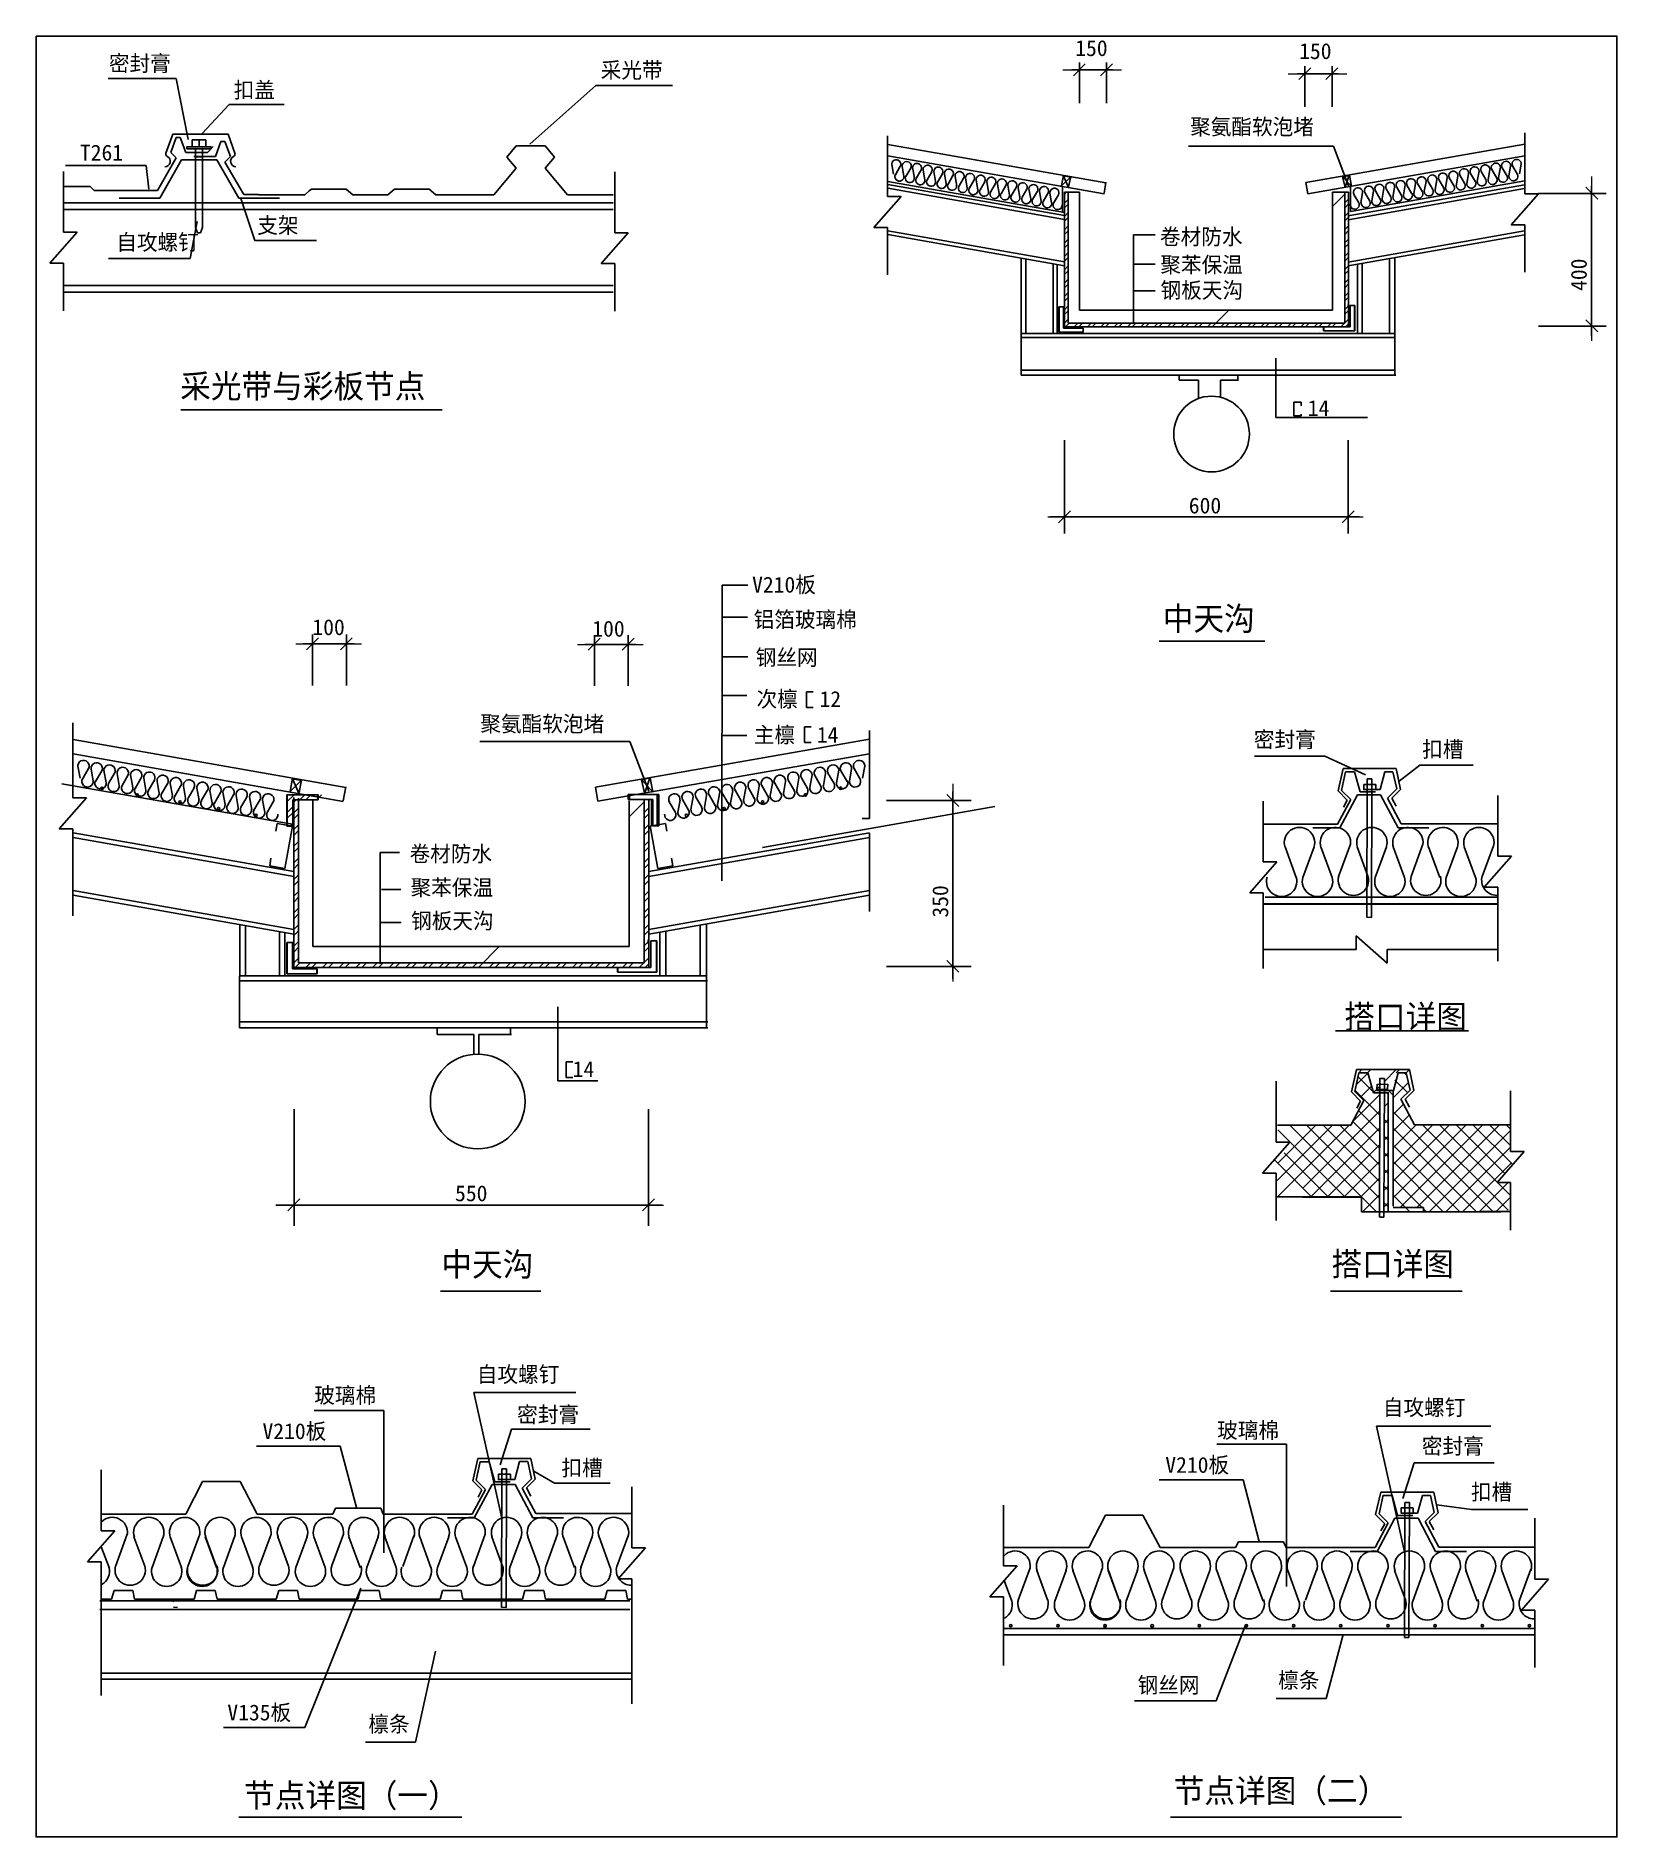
# Model space of a CAD drawing. Header units: metres. Extents: x 1267 to 1476, y 417 to 655.
import ezdxf

# ---------------------------------------------------------------- set-up
doc = ezdxf.new("R2010")
doc.units = ezdxf.units.M
doc.layers.add('TU', color=1, linetype='Continuous')

msp = doc.modelspace()

# ---------------------------------------------------------------- texts
for s, height, p in [('密封膏', 2.1, (1276.77, 650.76)), ('150', 2.1, (1404.64, 652.78)), ('150', 2.1, (1434.27, 652.38)), ('扣盖', 2.1, (1293.27, 647.23)), ('聚氨酯软泡堵', 2.1, (1419.84, 642.37)), ('T261', 2.1, (1272.93, 638.95)), ('支架', 2.1, (1296.4, 629.32)), ('自攻螺钉', 2.1, (1277.74, 627.09)), ('卷材防水', 2.1, (1415.86, 627.82)), ('聚苯保温', 2.1, (1415.9, 624.1)), ('钢板天沟', 2.1, (1415.93, 620.74)), ('采光带与彩板节点', 3.12, (1286.2, 607.52)), ('14', 2.1, (1435.41, 605.13)), ('600', 2.1, (1419.67, 592.24)), ('V210板', 2.1, (1361.88, 581.76)), ('铝箔玻璃棉', 2.1, (1362.09, 577.15)), ('中天沟', 3.12, (1416.23, 576.76)), ('100', 2.1, (1303.69, 576.13)), ('100', 2.1, (1340.73, 575.93)), ('钢丝网', 2.1, (1362.36, 572.14)), ('次檩  12', 2.1, (1362.48, 566.62)), ('聚氨酯软泡堵', 2.1, (1325.91, 563.34)), ('主檩  14', 2.1, (1362.12, 561.88)), ('密封膏', 2.1, (1428.28, 561.26)), ('扣槽', 2.1, (1450.55, 559.98)), ('卷材防水', 2.1, (1316.55, 546.14)), ('聚苯保温', 2.1, (1316.68, 541.67)), ('钢板天沟', 2.1, (1316.75, 537.27)), ('搭口详图', 3.12, (1440.25, 524.07)), ('14', 2.1, (1338.14, 517.63)), ('550', 2.1, (1322.57, 501.2)), ('中天沟', 3.12, (1320.77, 491.28)), ('搭口详图', 3.12, (1438.54, 491.33)), ('自攻螺钉', 2.1, (1325.45, 477.23)), ('玻璃棉', 2.1, (1303.94, 474.47)), ('自攻螺钉', 2.1, (1445.35, 472.85)), ('V210板', 2.1, (1297.09, 469.71)), ('密封膏', 2.1, (1330.79, 471.91)), ('玻璃棉', 2.1, (1423.42, 469.84)), ('密封膏', 2.1, (1450.51, 467.74)), ('扣槽', 2.1, (1336.65, 464.87)), ('V210板', 2.1, (1416.56, 465.25)), ('扣槽', 2.1, (1457.01, 461.68)), ('檩条', 2.1, (1431.5, 436.76)), ('钢丝网', 2.1, (1412.9, 436.11)), ('V135板', 2.1, (1292.44, 432.48)), ('檩条', 2.1, (1311.11, 430.96)), ('节点详图（一）', 3.12, (1294.66, 420.98)), ('节点详图（二）', 3.12, (1417.68, 421.62))]:
    msp.add_text(s, height=height).set_placement(p)
for s, p in [('400', (1472.33, 621.69)), ('350', (1387.83, 538.74))]:
    msp.add_text(s, height=2.1, rotation=90).set_placement(p)
at = {"layer": 'TU'}
msp.add_text('采光带', height=2.1, dxfattribs=at).set_placement((1341.85, 649.87))

# ---------------------------------------------------------------- blocks, each defined once
blk = doc.blocks.new('DIM')
at = {"lineweight": 15}
blk.add_line((-2.88, 0), (2.56, 0), dxfattribs=at)
blk.add_lwpolyline([(-1.05, -1), (0.99, 1.05)])

# ---------------------------------------------------------------- linework, layer by layer
for p, q in [((1404.2, 650.95), (1409.59, 650.95)), ((1405.2, 651.94), (1405.2, 646.56)), ((1408.79, 651.94), (1408.79, 646.56)), ((1435.04, 651.43), (1435.04, 646.04)), ((1438.63, 651.43), (1438.63, 646.04)), ((1285.65, 649.81), (1276.66, 649.81)), ((1287.26, 641.73), (1285.65, 649.81)), ((1434.04, 650.43), (1439.43, 650.43)), ((1289.12, 642.53), (1292.7, 646.37)), ((1292.7, 646.37), (1299.94, 646.37)), ((1284.31, 639.94), (1285.22, 642.44)), ((1285.67, 642), (1284.95, 640.03)), ((1285.22, 642.44), (1292.53, 642.44)), ((1286.21, 642), (1285.67, 642)), ((1286.93, 640.03), (1286.21, 642)), ((1287.79, 641.67), (1287.79, 640.77)), ((1289.59, 641.67), (1287.79, 641.67)), ((1288.69, 640.77), (1288.69, 641.67)), ((1289.59, 640.77), (1289.59, 641.67)), ((1291.58, 641.45), (1290.86, 639.47)), ((1292.12, 641.45), (1291.58, 641.45)), ((1292.84, 639.47), (1292.12, 641.45)), ((1292.53, 642.44), (1293.44, 639.94)), ((1379.81, 634.18), (1379.81, 642.23)), ((1464.14, 634.55), (1464.14, 642.61)), ((1285.67, 639.31), (1283.18, 634.99)), ((1283.52, 633.98), (1286.39, 639.05)), ((1284.95, 640.03), (1285.67, 639.31)), ((1286.39, 639.05), (1291.06, 639.05)), ((1288.36, 640.03), (1286.93, 640.03)), ((1287.79, 640.77), (1287.07, 640.77)), ((1287.07, 640.77), (1287.07, 640.5)), ((1287.07, 640.5), (1289.59, 640.5)), ((1287.79, 640.77), (1289.59, 640.77)), ((1289.43, 639.47), (1287.99, 639.47)), ((1288.69, 640.77), (1288.24, 640.77)), ((1288.24, 640.61), (1288.24, 640.61)), ((1288.24, 640.5), (1288.24, 630.09)), ((1288.24, 639.45), (1289.14, 639.45)), ((1289.8, 640.03), (1288.36, 640.03)), ((1289.14, 640.62), (1289.14, 640.63)), ((1289.14, 630.09), (1289.14, 640.5)), ((1290.86, 639.47), (1289.43, 639.47)), ((1290.31, 640.77), (1289.59, 640.77)), ((1289.59, 640.5), (1290.31, 640.5)), ((1290.56, 640.79), (1289.8, 640.03)), ((1290.31, 640.5), (1290.31, 640.77)), ((1291.06, 639.05), (1293.94, 633.98)), ((1292.12, 638.75), (1292.84, 639.47)), ((1329.42, 639.41), (1330.65, 640.88)), ((1330.65, 637.94), (1329.42, 639.41)), ((1330.65, 640.88), (1334.49, 640.88)), ((1334.49, 640.88), (1335.73, 639.41)), ((1335.73, 639.41), (1334.49, 640.88)), ((1335.73, 639.41), (1334.49, 637.94)), ((1408.71, 636.01), (1379.86, 641.09)), ((1408.45, 634.53), (1379.86, 639.56)), ((1438.8, 640.86), (1419.62, 640.86)), ((1435.14, 636.02), (1464.15, 641.1)), ((1435.4, 634.55), (1464.15, 639.58)), ((1440.79, 635.62), (1438.8, 640.86)), ((1270.76, 629.45), (1270.76, 637.51)), ((1281.68, 638.31), (1271.04, 638.31)), ((1282.06, 635.16), (1281.68, 638.31)), ((1294.61, 634.44), (1292.12, 638.75)), ((1327.69, 634.41), (1330.65, 637.94)), ((1334.49, 637.94), (1337.45, 634.41)), ((1343.7, 629.4), (1343.7, 637.45)), ((1380.36, 638.44), (1380.59, 637.16)), ((1381.49, 638.19), (1380.84, 637.07)), ((1381.75, 638.15), (1381.98, 636.87)), ((1382.88, 637.95), (1382.23, 636.83)), ((1383.11, 638.01), (1383.35, 636.68)), ((1384.25, 637.71), (1383.6, 636.59)), ((1384.51, 637.66), (1384.74, 636.39)), ((1385.65, 637.46), (1385.03, 636.39)), ((1385.93, 637.51), (1386.17, 636.18)), ((1387.06, 637.21), (1386.41, 636.09)), ((1387.33, 637.16), (1387.55, 635.89)), ((1388.46, 636.96), (1387.81, 635.84)), ((1388.74, 636.83), (1388.97, 635.55)), ((1389.87, 636.63), (1389.22, 635.51)), ((1390.13, 636.63), (1390.36, 635.35)), ((1403.07, 637), (1402.82, 635.59)), ((1402.82, 635.59), (1404.04, 636.78)), ((1404.04, 636.74), (1403.07, 636.93)), ((1403.07, 636.91), (1403.74, 635.39)), ((1403.76, 635.45), (1404.04, 636.8)), ((1440.02, 636.79), (1440.94, 636.99)), ((1440.34, 635.44), (1440.02, 636.8)), ((1441.22, 635.52), (1440.1, 636.76)), ((1440.38, 635.44), (1440.9, 637)), ((1440.94, 637), (1441.22, 635.52)), ((1453.88, 636.66), (1453.65, 635.39)), ((1454.14, 636.67), (1454.79, 635.55)), ((1455.27, 636.87), (1455.04, 635.59)), ((1455.55, 637), (1456.2, 635.88)), ((1456.69, 637.2), (1456.46, 635.93)), ((1456.95, 637.25), (1457.6, 636.13)), ((1458.08, 637.55), (1457.84, 636.22)), ((1458.36, 637.5), (1458.98, 636.43)), ((1459.5, 637.7), (1459.27, 636.42)), ((1459.76, 637.75), (1460.41, 636.63)), ((1460.9, 638.05), (1460.66, 636.71)), ((1461.13, 637.99), (1461.78, 636.87)), ((1462.26, 638.19), (1462.03, 636.91)), ((1462.52, 638.23), (1463.17, 637.11)), ((1463.65, 638.48), (1463.42, 637.2)), ((1274.28, 635.53), (1270.89, 635.53)), ((1274.82, 634.99), (1274.28, 635.53)), ((1283.18, 634.99), (1274.82, 634.99)), ((1296.55, 634.44), (1294.61, 634.44)), ((1296.49, 634.51), (1296.55, 634.43)), ((1296.55, 634.43), (1302.69, 634.43)), ((1302.69, 634.43), (1303.28, 634.92)), ((1303.28, 634.92), (1303.57, 635.17)), ((1303.57, 635.17), (1308.18, 635.17)), ((1308.18, 635.17), (1309.06, 634.43)), ((1309.06, 634.43), (1313.67, 634.43)), ((1313.67, 634.43), (1314.55, 635.17)), ((1314.55, 635.17), (1319.16, 635.17)), ((1319.16, 635.17), (1320.04, 634.43)), ((1320.04, 634.43), (1327.72, 634.43)), ((1337.45, 634.41), (1343.51, 634.41)), ((1381.61, 634.18), (1378.01, 630.08)), ((1379.81, 634.18), (1381.61, 634.18)), ((1403.24, 632.06), (1379.86, 636.19)), ((1403.22, 631.66), (1379.86, 635.78)), ((1403.22, 631.15), (1379.86, 635.27)), ((1391.26, 636.38), (1390.61, 635.26)), ((1391.52, 636.34), (1391.75, 635.06)), ((1392.66, 636.14), (1392.04, 635.07)), ((1392.95, 636.13), (1393.18, 634.86)), ((1394.07, 635.89), (1393.42, 634.77)), ((1394.34, 635.84), (1394.56, 634.57)), ((1395.47, 635.64), (1394.82, 634.52)), ((1395.7, 635.7), (1395.94, 634.37)), ((1396.83, 635.4), (1396.18, 634.28)), ((1397.1, 635.35), (1397.33, 634.08)), ((1398.24, 635.15), (1397.62, 634.09)), ((1398.51, 635.2), (1398.75, 633.87)), ((1399.65, 634.9), (1399, 633.78)), ((1399.91, 634.86), (1400.14, 633.58)), ((1401.04, 634.66), (1400.39, 633.54)), ((1401.29, 634.61), (1401.52, 633.34)), ((1402.42, 634.41), (1401.77, 633.3)), ((1402.94, 635.49), (1402.94, 632.14)), ((1405.21, 634.74), (1403.22, 634.74)), ((1403.22, 616.94), (1403.22, 634.74)), ((1403.22, 634.46), (1403.41, 634.65)), ((1403.72, 617.44), (1403.72, 634.74)), ((1405.21, 619.15), (1405.21, 634.74)), ((1408.71, 636.07), (1408.45, 634.6)), ((1435.14, 636.02), (1435.4, 634.55)), ((1438.7, 634.78), (1440.79, 634.78)), ((1438.7, 634.78), (1438.7, 619.15)), ((1438.7, 632.88), (1440.3, 634.48)), ((1440.3, 617.44), (1440.3, 634.78)), ((1440.74, 631.63), (1464.09, 635.75)), ((1440.74, 631.12), (1464.09, 635.24)), ((1440.79, 616.94), (1440.79, 634.78)), ((1441.05, 632.19), (1464.15, 636.26)), ((1441.05, 632.19), (1441.05, 635.54)), ((1441.52, 634.47), (1442.17, 633.36)), ((1442.65, 634.67), (1442.43, 633.4)), ((1442.97, 634.7), (1443.62, 633.58)), ((1444.1, 634.9), (1443.87, 633.62)), ((1444.36, 634.94), (1445.01, 633.82)), ((1445.5, 635.24), (1445.26, 633.91)), ((1445.77, 635.19), (1446.39, 634.13)), ((1446.91, 635.39), (1446.69, 634.12)), ((1447.18, 635.44), (1447.83, 634.32)), ((1448.31, 635.74), (1448.07, 634.41)), ((1448.54, 635.68), (1449.19, 634.56)), ((1449.67, 635.88), (1449.45, 634.6)), ((1449.94, 635.93), (1450.59, 634.81)), ((1451.06, 636.17), (1450.83, 634.89)), ((1451.35, 636.17), (1451.97, 635.11)), ((1452.49, 636.38), (1452.26, 635.1)), ((1452.75, 636.42), (1453.4, 635.3)), ((1465.94, 634.55), (1462.35, 630.46)), ((1464.14, 634.55), (1465.94, 634.55)), ((1465.95, 634.6), (1474.91, 634.6)), ((1472.97, 635.57), (1472.97, 615.73)), ((1270.89, 633.36), (1308.16, 633.36)), ((1270.89, 632.47), (1343.48, 632.47)), ((1278.13, 633.98), (1283.52, 633.98)), ((1293.94, 633.98), (1299.33, 633.98)), ((1294.16, 634.05), (1296.07, 628.35)), ((1343.51, 633.36), (1304.43, 633.36)), ((1403.22, 633.32), (1403.72, 633.81)), ((1403.22, 632.69), (1403.72, 633.19)), ((1403.22, 631.55), (1403.72, 632.05)), ((1440.3, 633.34), (1440.79, 633.84)), ((1440.3, 632.71), (1440.79, 633.21)), ((1440.3, 631.57), (1440.79, 632.07)), ((1272.55, 629.45), (1268.96, 625.36)), ((1270.76, 629.45), (1272.55, 629.45)), ((1288.46, 630.87), (1287.51, 625.97)), ((1288.24, 630.09), (1288.51, 629.37)), ((1288.51, 629.37), (1288.87, 629.37)), ((1288.87, 629.37), (1289.14, 630.09)), ((1345.5, 629.4), (1341.9, 625.3)), ((1343.7, 629.4), (1345.5, 629.4)), ((1378.01, 630.08), (1379.81, 630.08)), ((1379.81, 630.08), (1379.81, 623.8)), ((1403.22, 625.54), (1379.86, 629.66)), ((1403.22, 630.93), (1403.72, 631.43)), ((1403.22, 629.79), (1403.72, 630.29)), ((1403.22, 629.16), (1403.72, 629.66)), ((1440.3, 630.95), (1440.79, 631.45)), ((1440.3, 629.81), (1440.79, 630.31)), ((1440.3, 629.18), (1440.79, 629.68)), ((1440.74, 625.51), (1464.09, 629.63)), ((1462.35, 630.46), (1464.14, 630.46)), ((1464.14, 630.46), (1464.14, 624.17)), ((1296.07, 628.35), (1304.23, 628.35)), ((1403.22, 625.03), (1379.86, 629.15)), ((1403.22, 628.02), (1403.72, 628.52)), ((1403.22, 627.4), (1403.72, 627.9)), ((1412.37, 629.12), (1415.2, 629.12)), ((1412.37, 617.34), (1412.37, 629.12)), ((1412.37, 619.42), (1412.37, 629.12)), ((1440.3, 628.04), (1440.79, 628.54)), ((1440.3, 627.42), (1440.79, 627.92)), ((1440.74, 625), (1464.09, 629.12)), ((1268.96, 625.36), (1270.76, 625.36)), ((1270.76, 625.36), (1270.76, 619.07)), ((1287.51, 625.97), (1276.7, 625.97)), ((1341.9, 625.3), (1343.7, 625.3)), ((1343.7, 625.3), (1343.7, 619.02)), ((1397.48, 616.01), (1397.48, 626.05)), ((1398.1, 616.01), (1398.1, 625.94)), ((1401.71, 616.05), (1401.71, 625.3)), ((1402.27, 616.06), (1402.27, 625.2)), ((1403.22, 626.26), (1403.72, 626.76)), ((1403.22, 625.63), (1403.72, 626.13)), ((1403.22, 624.49), (1403.72, 624.99)), ((1412.37, 625.22), (1415.21, 625.22)), ((1440.3, 626.28), (1440.79, 626.78)), ((1440.3, 625.65), (1440.79, 626.15)), ((1440.3, 624.51), (1440.79, 625.01)), ((1441.98, 616.02), (1441.98, 625.22)), ((1442.61, 616.05), (1442.61, 625.33)), ((1446.24, 616.01), (1446.24, 625.97)), ((1446.92, 616.01), (1446.92, 626.09)), ((1270.89, 622.43), (1343.51, 622.43)), ((1403.22, 623.87), (1403.72, 624.37)), ((1403.22, 622.73), (1403.72, 623.23)), ((1403.22, 622.1), (1403.72, 622.6)), ((1440.3, 623.89), (1440.79, 624.39)), ((1440.3, 622.75), (1440.79, 623.25)), ((1440.3, 622.12), (1440.79, 622.62)), ((1270.89, 621.53), (1308.16, 621.53)), ((1343.51, 621.53), (1304.43, 621.53)), ((1403.22, 620.96), (1403.72, 621.46)), ((1403.22, 620.34), (1403.72, 620.84)), ((1412.37, 621.72), (1415.2, 621.72)), ((1440.3, 620.98), (1440.79, 621.48)), ((1440.3, 620.36), (1440.79, 620.86)), ((1440.74, 619.86), (1440.74, 619.49)), ((1441.4, 619.86), (1441.4, 619.86)), ((1402.48, 619.58), (1402.48, 616.25)), ((1402.48, 619.58), (1402.48, 616.25)), ((1402.48, 619.58), (1403.09, 619.58)), ((1402.48, 619.58), (1403.09, 619.58)), ((1402.5, 619.58), (1402.5, 616.25)), ((1402.5, 619.58), (1402.5, 616.25)), ((1402.5, 619.58), (1403.11, 619.58)), ((1402.5, 619.58), (1403.11, 619.58)), ((1403.09, 616.78), (1403.09, 619.58)), ((1403.09, 616.78), (1403.09, 619.58)), ((1403.12, 616.78), (1403.12, 619.58)), ((1403.12, 616.78), (1403.12, 619.58)), ((1403.22, 619.2), (1403.72, 619.7)), ((1403.22, 618.57), (1403.72, 619.07)), ((1403.22, 617.43), (1403.72, 617.93)), ((1403.35, 616.94), (1403.85, 617.44)), ((1422.01, 617.44), (1403.72, 617.44)), ((1404.49, 616.94), (1404.99, 617.44)), ((1405.11, 616.94), (1405.61, 617.44)), ((1438.7, 619.15), (1405.21, 619.15)), ((1406.25, 616.94), (1406.75, 617.44)), ((1406.88, 616.94), (1407.38, 617.44)), ((1408.02, 616.94), (1408.52, 617.44)), ((1408.64, 616.94), (1409.14, 617.44)), ((1409.78, 616.94), (1410.28, 617.44)), ((1410.41, 616.94), (1410.91, 617.44)), ((1411.55, 616.94), (1412.05, 617.44)), ((1412.17, 616.94), (1412.67, 617.44)), ((1413.31, 616.94), (1413.81, 617.44)), ((1413.94, 616.94), (1414.43, 617.44)), ((1415.08, 616.94), (1415.58, 617.44)), ((1415.7, 616.94), (1416.2, 617.44)), ((1416.84, 616.94), (1417.34, 617.44)), ((1417.46, 616.94), (1417.96, 617.44)), ((1418.61, 616.94), (1419.1, 617.44)), ((1419.23, 616.94), (1419.73, 617.44)), ((1420.37, 616.94), (1420.87, 617.44)), ((1420.99, 616.94), (1421.49, 617.44)), ((1422.01, 617.44), (1440.3, 617.44)), ((1422.13, 616.94), (1422.63, 617.44)), ((1422.76, 616.94), (1424.97, 619.15)), ((1423.9, 616.94), (1424.4, 617.44)), ((1424.52, 616.94), (1425.02, 617.44)), ((1425.66, 616.94), (1426.16, 617.44)), ((1426.29, 616.94), (1426.79, 617.44)), ((1427.43, 616.94), (1427.93, 617.44)), ((1428.05, 616.94), (1428.55, 617.44)), ((1429.19, 616.94), (1429.69, 617.44)), ((1429.82, 616.94), (1430.32, 617.44)), ((1430.96, 616.94), (1431.46, 617.44)), ((1431.58, 616.94), (1432.08, 617.44)), ((1432.72, 616.94), (1433.22, 617.44)), ((1433.35, 616.94), (1433.85, 617.44)), ((1434.49, 616.94), (1434.99, 617.44)), ((1435.11, 616.94), (1435.61, 617.44)), ((1436.25, 616.94), (1436.75, 617.44)), ((1436.88, 616.94), (1437.37, 617.44)), ((1438.02, 616.94), (1438.52, 617.44)), ((1438.64, 616.94), (1439.14, 617.44)), ((1439.78, 616.94), (1440.28, 617.44)), ((1440.3, 619.22), (1440.79, 619.72)), ((1440.3, 618.6), (1440.79, 619.09)), ((1440.3, 617.45), (1440.79, 617.95)), ((1441, 616.95), (1441, 619.75)), ((1441, 616.95), (1441, 619.75)), ((1441.61, 619.75), (1441, 619.75)), ((1441.61, 619.75), (1441, 619.75)), ((1441.02, 616.95), (1441.02, 619.75)), ((1441.02, 616.95), (1441.02, 619.75)), ((1441.64, 619.75), (1441.02, 619.75)), ((1441.64, 619.75), (1441.02, 619.75)), ((1441.61, 619.75), (1441.61, 616.42)), ((1441.61, 619.75), (1441.61, 616.42)), ((1441.64, 619.75), (1441.64, 616.42)), ((1441.64, 619.75), (1441.64, 616.42)), ((1422.01, 615.51), (1397.46, 615.51)), ((1403.11, 616.05), (1397.48, 616.05)), ((1397.48, 616.05), (1397.48, 610.56)), ((1402.48, 616.25), (1405.66, 616.25)), ((1402.48, 616.25), (1405.66, 616.25)), ((1402.5, 616.25), (1405.68, 616.25)), ((1402.5, 616.25), (1405.68, 616.25)), ((1405.66, 616.78), (1403.09, 616.78)), ((1405.66, 616.78), (1403.09, 616.78)), ((1421.91, 616.05), (1403.11, 616.05)), ((1405.68, 616.78), (1403.12, 616.78)), ((1405.68, 616.78), (1403.12, 616.78)), ((1422.01, 616.94), (1403.21, 616.94)), ((1405.68, 616.25), (1405.68, 616.78)), ((1421.86, 616.06), (1446.91, 616.06)), ((1421.95, 615.52), (1447, 615.52)), ((1422.01, 616.94), (1440.8, 616.94)), ((1436.98, 616.29), (1436.98, 616.29)), ((1437.49, 616.42), (1437.49, 616.95)), ((1437.49, 616.42), (1437.49, 616.95)), ((1437.49, 616.95), (1441, 616.95)), ((1437.49, 616.95), (1441, 616.95)), ((1441.61, 616.42), (1437.49, 616.42)), ((1441.61, 616.42), (1437.49, 616.42)), ((1437.52, 616.42), (1437.52, 616.95)), ((1437.52, 616.42), (1437.52, 616.95)), ((1437.52, 616.95), (1441.02, 616.95)), ((1437.52, 616.95), (1441.02, 616.95)), ((1441.64, 616.42), (1437.52, 616.42)), ((1441.64, 616.42), (1437.52, 616.42)), ((1440.4, 616.94), (1440.79, 617.33)), ((1446.92, 616.05), (1446.92, 610.56)), ((1465.95, 617.04), (1474.91, 617.04)), ((1431.18, 612.78), (1431.18, 604.93)), ((1422.01, 611.18), (1397.44, 611.18)), ((1403.21, 610.56), (1397.48, 610.56)), ((1422.01, 610.56), (1403.21, 610.56)), ((1418.4, 609.86), (1418.4, 610.59)), ((1422.01, 611.18), (1447.03, 611.18)), ((1422.01, 610.56), (1447.06, 610.56)), ((1426.15, 609.86), (1426.15, 610.59)), ((1420.96, 609.86), (1418.4, 609.86)), ((1420.96, 607.46), (1420.96, 609.86)), ((1423.86, 607.62), (1423.86, 609.86)), ((1423.86, 609.86), (1426.24, 609.86)), ((1286.27, 605.95), (1320.86, 605.95)), ((1434.54, 606.95), (1433.56, 606.95)), ((1433.56, 606.95), (1433.56, 605.15)), ((1434.54, 606.5), (1434.54, 606.95)), ((1431.18, 604.93), (1443.3, 604.93)), ((1433.56, 605.15), (1434.54, 605.15)), ((1434.54, 605.15), (1434.54, 605.38)), ((1403.24, 601.94), (1403.24, 589.6)), ((1440.77, 601.94), (1440.77, 589.6)), ((1401.31, 591.77), (1442.22, 591.77)), ((1357.87, 543.59), (1357.91, 582.76)), ((1357.91, 582.76), (1361.3, 582.76)), ((1357.91, 578.52), (1361.25, 578.52)), ((1302.47, 574.97), (1309.21, 574.97)), ((1303.72, 576.21), (1303.72, 569.48)), ((1308.21, 576.21), (1308.21, 569.48)), ((1339.76, 574.9), (1346.5, 574.9)), ((1341.01, 576.14), (1341.01, 569.42)), ((1345.5, 576.14), (1345.5, 569.42)), ((1415.75, 575.35), (1429.71, 575.35)), ((1357.91, 573.25), (1361.3, 573.25)), ((1357.91, 568.12), (1361.19, 568.12)), ((1369.07, 568.64), (1369.95, 568.64)), ((1369.07, 566.54), (1369.07, 568.64)), ((1369.95, 566.54), (1369.07, 566.54)), ((1271.98, 554.6), (1271.98, 564.51)), ((1357.91, 562.86), (1361.19, 562.86)), ((1368.8, 561.9), (1368.8, 564)), ((1368.8, 564), (1369.68, 564)), ((1377.4, 563.5), (1377.4, 551.86)), ((1308.11, 555.98), (1272.04, 562.32)), ((1307.78, 554.13), (1272.04, 560.42)), ((1345.72, 562.04), (1325.84, 562.04)), ((1341.14, 555.99), (1377.4, 562.34)), ((1341.46, 554.15), (1377.4, 560.44)), ((1348.21, 555.49), (1345.72, 562.04)), ((1369.68, 561.9), (1368.8, 561.9)), ((1272.67, 558.78), (1272.95, 557.18)), ((1274.07, 558.47), (1273.26, 557.07)), ((1274.4, 558.42), (1274.69, 556.82)), ((1275.82, 558.17), (1275, 556.77)), ((1276.11, 558.24), (1276.4, 556.58)), ((1277.52, 557.87), (1276.71, 556.47)), ((1277.85, 557.81), (1278.14, 556.21)), ((1371.59, 557.81), (1371.31, 556.21)), ((1371.92, 557.87), (1372.73, 556.47)), ((1373.34, 558.24), (1373.04, 556.58)), ((1373.63, 558.17), (1374.44, 556.77)), ((1375.04, 558.42), (1374.76, 556.82)), ((1375.37, 558.47), (1376.18, 557.07)), ((1376.78, 558.78), (1376.49, 557.18)), ((1437.66, 560.1), (1428.36, 560.1)), ((1437.66, 560.1), (1443.05, 557.62)), ((1439.42, 555.51), (1440.1, 558.47)), ((1440.42, 558.05), (1439.88, 555.58)), ((1440.1, 558.47), (1442.45, 558.47)), ((1441.61, 558.04), (1440.4, 558.04)), ((1440.4, 558.04), (1440.4, 558.04)), ((1442.33, 555.4), (1441.61, 558.04)), ((1442.45, 558.47), (1447.13, 558.47)), ((1444.99, 555.7), (1445.62, 558.05)), ((1445.62, 558.05), (1446.69, 558.05)), ((1446.69, 558.05), (1447.19, 555.77)), ((1447.13, 558.47), (1447.7, 555.71)), ((1447.51, 556.8), (1450.26, 558.93)), ((1450.26, 558.93), (1457.3, 558.93)), ((1301.27, 551.05), (1270.55, 556.46)), ((1279.28, 557.56), (1278.51, 556.23)), ((1279.62, 557.62), (1279.92, 555.96)), ((1281.04, 557.25), (1280.23, 555.85)), ((1281.37, 557.19), (1281.66, 555.59)), ((1282.79, 556.94), (1281.97, 555.54)), ((1283.14, 556.77), (1283.42, 555.17)), ((1284.55, 556.52), (1283.74, 555.12)), ((1284.88, 556.51), (1285.17, 554.92)), ((1286.29, 556.21), (1285.48, 554.81)), ((1286.62, 556.15), (1286.9, 554.56)), ((1288.04, 555.9), (1287.27, 554.57)), ((1288.4, 555.89), (1288.69, 554.3)), ((1289.81, 555.59), (1288.99, 554.19)), ((1290.14, 555.53), (1290.42, 553.94)), ((1301.06, 557.21), (1300.74, 555.45)), ((1300.74, 555.45), (1302.26, 556.94)), ((1302.26, 556.89), (1301.06, 557.13)), ((1301.06, 557.1), (1301.88, 555.2)), ((1301.92, 555.28), (1302.26, 556.97)), ((1308.11, 556.06), (1307.78, 554.21)), ((1341.14, 555.99), (1341.46, 554.15)), ((1347.24, 556.98), (1348.39, 557.23)), ((1347.64, 555.26), (1347.24, 556.97)), ((1348.74, 555.36), (1347.34, 556.92)), ((1347.69, 555.26), (1348.34, 557.22)), ((1348.39, 557.22), (1348.74, 555.36)), ((1359.31, 555.53), (1359.02, 553.94)), ((1359.64, 555.59), (1360.45, 554.19)), ((1361.04, 555.89), (1360.76, 554.3)), ((1361.4, 555.9), (1362.17, 554.57)), ((1362.83, 556.15), (1362.54, 554.56)), ((1363.16, 556.21), (1363.97, 554.81)), ((1364.56, 556.51), (1364.28, 554.92)), ((1364.89, 556.52), (1365.7, 555.12)), ((1366.31, 556.77), (1366.02, 555.17)), ((1366.66, 556.94), (1367.47, 555.54)), ((1368.07, 557.19), (1367.79, 555.59)), ((1368.4, 557.25), (1369.21, 555.85)), ((1369.82, 557.62), (1369.52, 555.96)), ((1370.17, 557.56), (1370.94, 556.23)), ((1388.43, 555.43), (1388.43, 530.63)), ((1440.64, 554.3), (1439.42, 555.51)), ((1439.88, 555.58), (1441.09, 554.38)), ((1442.75, 555.7), (1444.99, 555.7)), ((1442.83, 555.76), (1442.83, 556.38)), ((1442.83, 556.38), (1444.42, 556.38)), ((1443.28, 557.11), (1443.24, 538.75)), ((1443.91, 557.11), (1443.28, 557.11)), ((1443.39, 556.84), (1443.39, 556.84)), ((1443.83, 538.75), (1443.91, 557.11)), ((1444.42, 556.38), (1444.42, 555.76)), ((1447.19, 555.77), (1445.97, 554.56)), ((1447.7, 555.71), (1446.53, 554.56)), ((1273.78, 554.6), (1270.19, 550.5)), ((1271.98, 554.6), (1273.78, 554.6)), ((1291.55, 555.28), (1290.74, 553.88)), ((1291.84, 555.36), (1292.14, 553.69)), ((1293.26, 554.98), (1292.44, 553.58)), ((1293.59, 554.92), (1293.87, 553.33)), ((1295.01, 554.67), (1294.24, 553.34)), ((1295.36, 554.74), (1295.66, 553.07)), ((1296.78, 554.36), (1295.96, 552.96)), ((1297.11, 554.3), (1297.39, 552.71)), ((1298.52, 554.05), (1297.71, 552.65)), ((1300.33, 555.01), (1304.42, 555.01)), ((1300.33, 555.01), (1304.42, 555.01)), ((1300.33, 550.85), (1300.33, 555.01)), ((1300.33, 550.85), (1300.33, 555.01)), ((1300.5, 555.01), (1300.36, 554.87)), ((1301.28, 555.01), (1300.36, 554.09)), ((1300.36, 555.01), (1304.45, 555.01)), ((1300.36, 555.01), (1304.45, 555.01)), ((1300.36, 550.85), (1300.36, 555.01)), ((1300.36, 550.85), (1300.36, 555.01)), ((1301.13, 553.44), (1300.36, 552.67)), ((1301.1, 554.35), (1301.1, 550.84)), ((1304.42, 554.35), (1301.1, 554.35)), ((1304.45, 554.35), (1301.13, 554.35)), ((1301.24, 532.14), (1301.24, 554.66)), ((1301.24, 554.04), (1301.48, 554.28)), ((1301.24, 552.61), (1301.86, 553.23)), ((1301.86, 532.77), (1301.86, 554.55)), ((1302.7, 555.01), (1302.04, 554.35)), ((1303.48, 555.01), (1302.82, 554.35)), ((1303.73, 534.9), (1303.73, 554.22)), ((1304.91, 555.01), (1304.25, 554.35)), ((1304.42, 555.01), (1304.42, 554.35)), ((1304.42, 555.01), (1304.42, 554.35)), ((1304.45, 555.01), (1304.45, 554.35)), ((1304.45, 555.01), (1304.45, 554.35)), ((1345.47, 555.04), (1345.47, 554.38)), ((1349.33, 555.04), (1345.47, 555.04)), ((1345.47, 554.38), (1348.56, 554.38)), ((1345.59, 554.2), (1345.59, 534.9)), ((1345.59, 552.07), (1347.58, 554.06)), ((1349.49, 555.04), (1345.64, 555.04)), ((1349.49, 555.04), (1345.64, 555.04)), ((1345.64, 555.04), (1345.64, 554.38)), ((1345.64, 555.04), (1345.64, 554.38)), ((1345.64, 554.38), (1348.72, 554.38)), ((1345.64, 554.38), (1348.72, 554.38)), ((1349.52, 555.04), (1345.67, 555.04)), ((1345.67, 555.04), (1345.67, 554.38)), ((1345.67, 554.38), (1348.75, 554.38)), ((1347.58, 532.77), (1347.58, 554.38)), ((1347.58, 552.64), (1348.21, 553.26)), ((1348.21, 532.14), (1348.21, 554.38)), ((1348.56, 554.38), (1348.56, 550.87)), ((1348.72, 554.38), (1348.72, 550.87)), ((1348.72, 554.38), (1348.72, 550.87)), ((1348.75, 554.38), (1348.75, 550.87)), ((1349.33, 550.88), (1349.33, 555.04)), ((1349.49, 550.88), (1349.49, 555.04)), ((1349.49, 550.88), (1349.49, 555.04)), ((1349.52, 550.88), (1349.52, 555.04)), ((1350.92, 554.05), (1351.74, 552.65)), ((1352.34, 554.3), (1352.05, 552.71)), ((1352.67, 554.36), (1353.48, 552.96)), ((1354.09, 554.74), (1353.79, 553.07)), ((1354.43, 554.67), (1355.21, 553.34)), ((1355.86, 554.92), (1355.57, 553.33)), ((1356.19, 554.98), (1357, 553.58)), ((1357.6, 555.36), (1357.31, 553.69)), ((1357.89, 555.28), (1358.71, 553.88)), ((1363.27, 548.03), (1393.99, 553.45)), ((1379.65, 554.22), (1390.85, 554.22)), ((1429.53, 546.11), (1429.53, 554.16)), ((1441.09, 554.38), (1439.36, 551.12)), ((1441.98, 555.01), (1439.64, 550.63)), ((1440.13, 553.35), (1440.64, 554.3)), ((1445.04, 555.01), (1441.98, 555.01)), ((1444.37, 555.4), (1442.33, 555.4)), ((1447.36, 550.63), (1445.04, 555.01)), ((1445.97, 554.56), (1447.78, 551.16)), ((1446.53, 554.56), (1447.13, 553.49)), ((1460.57, 546.86), (1460.57, 554.91)), ((1298.84, 550.18), (1299.02, 551.19)), ((1299.02, 551.19), (1301.04, 550.83)), ((1301.04, 550.83), (1300.05, 545.24)), ((1301.13, 552.66), (1300.36, 551.89)), ((1301.13, 551.23), (1300.75, 550.85)), ((1301.24, 551.83), (1301.86, 552.45)), ((1301.24, 550.4), (1301.86, 551.03)), ((1347.58, 551.86), (1348.21, 552.48)), ((1347.58, 550.43), (1348.21, 551.06)), ((1350.42, 551.19), (1348.4, 550.83)), ((1348.4, 550.83), (1349.39, 545.24)), ((1349.49, 550.88), (1348.73, 550.88)), ((1349.52, 550.88), (1348.75, 550.88)), ((1349.52, 550.88), (1348.75, 550.88)), ((1350.6, 550.18), (1350.42, 551.19)), ((1377.4, 551.86), (1376.45, 551.86)), ((1439.36, 551.12), (1429.62, 551.12)), ((1447.78, 551.16), (1460.46, 551.16)), ((1270.19, 550.5), (1271.98, 550.5)), ((1271.98, 550.5), (1271.98, 538.97)), ((1301.24, 544.83), (1272.04, 549.98)), ((1301.24, 544.2), (1272.04, 549.34)), ((1301.24, 549.62), (1301.86, 550.25)), ((1301.24, 548.2), (1301.86, 548.82)), ((1347.58, 549.65), (1348.21, 550.28)), ((1347.58, 548.23), (1348.21, 548.85)), ((1348.21, 544.83), (1377.4, 549.98)), ((1348.21, 544.2), (1377.4, 549.34)), ((1377.4, 539.57), (1377.4, 549.91)), ((1439.64, 550.63), (1436.07, 550.63)), ((1441.07, 548.44), (1439.5, 544.18)), ((1451.44, 550.63), (1447.36, 550.63)), ((1450.65, 548.44), (1449.09, 544.18)), ((1298.04, 545.6), (1298.21, 546.61)), ((1301.24, 547.42), (1301.86, 548.04)), ((1301.24, 545.99), (1301.86, 546.62)), ((1312.67, 535.24), (1312.67, 547.37)), ((1312.67, 532.64), (1312.67, 547.37)), ((1312.67, 547.37), (1315.2, 547.37)), ((1347.58, 547.45), (1348.21, 548.07)), ((1347.58, 546.02), (1348.21, 546.64)), ((1351.41, 545.6), (1351.23, 546.61)), ((1431.33, 546.11), (1427.73, 542.01)), ((1429.53, 546.11), (1431.33, 546.11)), ((1432.4, 548.1), (1433.89, 544.03)), ((1436.25, 548.1), (1434.75, 544.03)), ((1437.15, 548.1), (1438.64, 544.03)), ((1441.95, 548.1), (1443.37, 544.23)), ((1445.83, 548.1), (1444.34, 544.03)), ((1446.73, 548.1), (1448.22, 544.03)), ((1451.38, 548.1), (1452.87, 544.03)), ((1455.23, 548.1), (1453.74, 544.03)), ((1456.13, 548.1), (1457.62, 544.03)), ((1459.98, 548.25), (1458.48, 544.18)), ((1462.36, 546.86), (1458.77, 542.76)), ((1460.57, 546.86), (1462.36, 546.86)), ((1300.05, 545.24), (1298.04, 545.6)), ((1301.24, 545.21), (1301.86, 545.84)), ((1301.24, 543.79), (1301.86, 544.41)), ((1301.24, 543.01), (1301.86, 543.63)), ((1347.58, 545.24), (1348.21, 545.86)), ((1347.58, 543.81), (1348.21, 544.44)), ((1347.58, 543.03), (1348.21, 543.66)), ((1349.39, 545.24), (1351.41, 545.6)), ((1301.24, 537.18), (1272.04, 542.33)), ((1301.24, 536.55), (1272.04, 541.69)), ((1301.24, 541.58), (1301.86, 542.21)), ((1301.24, 540.8), (1301.86, 541.43)), ((1312.85, 542.48), (1315.4, 542.48)), ((1347.58, 541.61), (1348.21, 542.23)), ((1347.58, 540.83), (1348.21, 541.45)), ((1348.21, 537.18), (1377.4, 542.33)), ((1348.21, 536.55), (1377.4, 541.69)), ((1427.73, 542.01), (1429.53, 542.01)), ((1429.53, 542.01), (1429.53, 531.99)), ((1429.79, 541.46), (1460.43, 541.46)), ((1458.77, 542.76), (1460.57, 542.76)), ((1460.57, 542.76), (1460.57, 532.96)), ((1301.24, 539.38), (1301.86, 540)), ((1301.24, 538.6), (1301.86, 539.22)), ((1347.58, 539.4), (1348.21, 540.03)), ((1347.58, 538.62), (1348.21, 539.25)), ((1429.61, 540.57), (1460.44, 540.57)), ((1429.61, 540.54), (1460.44, 540.54)), ((1443.22, 539.49), (1443.24, 539.52)), ((1443.22, 539.49), (1443.24, 539.52)), ((1443.28, 538.79), (1443.83, 538.75)), ((1294.07, 530.98), (1294.07, 537.79)), ((1294.84, 530.98), (1294.84, 537.66)), ((1299.35, 531.03), (1299.35, 536.92)), ((1300.05, 531.04), (1300.05, 536.75)), ((1301.24, 537.17), (1301.86, 537.79)), ((1301.24, 536.39), (1301.86, 537.01)), ((1312.67, 538.11), (1315.44, 538.11)), ((1347.58, 537.2), (1348.21, 537.82)), ((1347.58, 536.42), (1348.21, 537.04)), ((1349.69, 531), (1349.69, 536.82)), ((1350.47, 531.03), (1350.47, 536.92)), ((1355.02, 530.98), (1355.02, 537.66)), ((1355.86, 530.98), (1355.86, 537.79)), ((1300.31, 535.44), (1300.31, 531.28)), ((1300.31, 535.44), (1300.31, 531.28)), ((1300.31, 535.44), (1301.08, 535.44)), ((1300.31, 535.44), (1301.08, 535.44)), ((1300.34, 535.44), (1300.34, 531.28)), ((1300.34, 535.44), (1300.34, 531.28)), ((1300.34, 535.44), (1301.11, 535.44)), ((1300.34, 535.44), (1301.11, 535.44)), ((1301.08, 531.94), (1301.08, 535.44)), ((1301.08, 531.94), (1301.08, 535.44)), ((1301.11, 531.94), (1301.11, 535.44)), ((1301.11, 531.94), (1301.11, 535.44)), ((1301.24, 534.96), (1301.86, 535.59)), ((1301.24, 534.18), (1301.86, 534.81)), ((1345.59, 534.9), (1303.73, 534.9)), ((1325.66, 532.14), (1328.42, 534.9)), ((1347.58, 534.99), (1348.21, 535.61)), ((1347.58, 534.21), (1348.21, 534.84)), ((1348.14, 535.8), (1348.14, 535.33)), ((1348.46, 532.15), (1348.46, 535.66)), ((1348.46, 532.15), (1348.46, 535.66)), ((1349.23, 535.66), (1348.46, 535.66)), ((1349.23, 535.66), (1348.46, 535.66)), ((1348.49, 532.15), (1348.49, 535.66)), ((1348.49, 532.15), (1348.49, 535.66)), ((1349.26, 535.66), (1348.49, 535.66)), ((1349.26, 535.66), (1348.49, 535.66)), ((1348.97, 535.8), (1348.97, 535.8)), ((1349.23, 535.66), (1349.23, 531.5)), ((1349.23, 535.66), (1349.23, 531.5)), ((1349.26, 535.66), (1349.26, 531.5)), ((1349.26, 535.66), (1349.26, 531.5)), ((1441.8, 534.52), (1429.53, 534.52)), ((1445.9, 532.72), (1441.8, 536.32)), ((1441.8, 536.32), (1441.8, 534.52)), ((1445.9, 534.52), (1445.9, 532.72)), ((1445.9, 534.52), (1460.57, 534.52)), ((1304.29, 531.94), (1301.08, 531.94)), ((1304.29, 531.94), (1301.08, 531.94)), ((1304.31, 531.94), (1301.11, 531.94)), ((1304.31, 531.94), (1301.11, 531.94)), ((1324.72, 532.14), (1301.23, 532.14)), ((1301.24, 532.76), (1301.86, 533.38)), ((1301.4, 532.14), (1302.02, 532.77)), ((1324.72, 532.77), (1301.86, 532.77)), ((1302.83, 532.14), (1303.45, 532.77)), ((1303.61, 532.14), (1304.23, 532.77)), ((1304.29, 531.28), (1304.29, 531.94)), ((1304.29, 531.28), (1304.29, 531.94)), ((1304.31, 531.28), (1304.31, 531.94)), ((1304.31, 531.28), (1304.31, 531.94)), ((1305.03, 532.14), (1305.66, 532.77)), ((1305.81, 532.14), (1306.43, 532.77)), ((1307.24, 532.14), (1307.86, 532.77)), ((1308.02, 532.14), (1308.64, 532.77)), ((1309.44, 532.14), (1310.07, 532.77)), ((1310.22, 532.14), (1310.85, 532.77)), ((1311.65, 532.14), (1312.27, 532.77)), ((1312.43, 532.14), (1313.05, 532.77)), ((1313.85, 532.14), (1314.48, 532.77)), ((1314.63, 532.14), (1315.26, 532.77)), ((1316.06, 532.14), (1316.68, 532.77)), ((1316.84, 532.14), (1317.46, 532.77)), ((1318.27, 532.14), (1318.89, 532.77)), ((1319.05, 532.14), (1319.67, 532.77)), ((1320.47, 532.14), (1321.1, 532.77)), ((1321.25, 532.14), (1321.88, 532.77)), ((1322.68, 532.14), (1323.3, 532.77)), ((1323.46, 532.14), (1324.08, 532.77)), ((1324.72, 532.77), (1347.58, 532.77)), ((1324.72, 532.14), (1348.22, 532.14)), ((1324.88, 532.14), (1325.51, 532.77)), ((1327.09, 532.14), (1327.71, 532.77)), ((1327.87, 532.14), (1328.49, 532.77)), ((1329.3, 532.14), (1329.92, 532.77)), ((1330.07, 532.14), (1330.7, 532.77)), ((1331.5, 532.14), (1332.12, 532.77)), ((1332.28, 532.14), (1332.9, 532.77)), ((1333.71, 532.14), (1334.33, 532.77)), ((1334.49, 532.14), (1335.11, 532.77)), ((1335.91, 532.14), (1336.54, 532.77)), ((1336.69, 532.14), (1337.32, 532.77)), ((1338.12, 532.14), (1338.74, 532.77)), ((1338.9, 532.14), (1339.52, 532.77)), ((1340.32, 532.14), (1340.95, 532.77)), ((1341.1, 532.14), (1341.73, 532.77)), ((1342.53, 532.14), (1343.15, 532.77)), ((1343.31, 532.14), (1343.93, 532.77)), ((1344.08, 532.15), (1348.46, 532.15)), ((1344.08, 532.15), (1348.46, 532.15)), ((1344.08, 531.5), (1344.08, 532.15)), ((1344.08, 531.5), (1344.08, 532.15)), ((1344.11, 532.15), (1348.49, 532.15)), ((1344.11, 532.15), (1348.49, 532.15)), ((1344.11, 531.5), (1344.11, 532.15)), ((1344.11, 531.5), (1344.11, 532.15)), ((1344.74, 532.14), (1345.36, 532.77)), ((1345.52, 532.14), (1346.14, 532.77)), ((1346.94, 532.14), (1347.57, 532.77)), ((1347.58, 532.79), (1348.21, 533.41)), ((1347.72, 532.14), (1348.21, 532.63)), ((1379.65, 532.26), (1390.85, 532.26)), ((1324.72, 530.36), (1294.04, 530.36)), ((1294.06, 531.03), (1294.06, 524.17)), ((1301.11, 531.03), (1294.06, 531.03)), ((1300.31, 531.28), (1304.29, 531.28)), ((1300.31, 531.28), (1304.29, 531.28)), ((1300.34, 531.28), (1304.31, 531.28)), ((1300.34, 531.28), (1304.31, 531.28)), ((1324.6, 531.03), (1301.11, 531.03)), ((1324.54, 531.04), (1355.85, 531.04)), ((1324.66, 530.37), (1355.96, 530.37)), ((1343.44, 531.33), (1343.44, 531.33)), ((1349.23, 531.5), (1344.08, 531.5)), ((1349.23, 531.5), (1344.08, 531.5)), ((1349.26, 531.5), (1344.11, 531.5)), ((1349.26, 531.5), (1344.11, 531.5)), ((1355.86, 531.03), (1355.86, 524.17)), ((1336.19, 526.94), (1336.19, 517.13)), ((1324.72, 524.94), (1294.02, 524.94)), ((1324.72, 524.94), (1356, 524.94)), ((1301.23, 524.17), (1294.06, 524.17)), ((1324.72, 524.17), (1301.23, 524.17)), ((1320.21, 523.29), (1320.21, 524.2)), ((1325.07, 523.29), (1320.21, 523.29)), ((1324.72, 524.17), (1356.04, 524.17)), ((1325.07, 520.65), (1325.07, 523.29)), ((1325.7, 523.29), (1330.02, 523.29)), ((1325.7, 520.67), (1325.7, 523.29)), ((1329.9, 523.29), (1329.9, 524.2)), ((1439.07, 523.77), (1456.69, 523.77)), ((1337.29, 519.66), (1338.17, 519.66)), ((1337.29, 517.56), (1337.29, 519.66)), ((1338.17, 517.56), (1337.29, 517.56)), ((1441.19, 515.66), (1441.86, 518.62)), ((1442.18, 518.2), (1441.64, 515.73)), ((1441.84, 516.63), (1443.38, 518.17)), ((1441.86, 518.62), (1444.21, 518.62)), ((1444.05, 515.7), (1442.07, 517.68)), ((1442.15, 518.21), (1442.58, 518.64)), ((1443.38, 518.19), (1442.16, 518.19)), ((1442.16, 518.19), (1442.16, 518.19)), ((1443.36, 518.23), (1443.79, 518.66)), ((1444.1, 515.55), (1443.38, 518.19)), ((1444.21, 518.62), (1448.89, 518.62)), ((1444.93, 517.47), (1444.89, 499.07)), ((1444.93, 517.35), (1444.97, 517.35)), ((1445.56, 517.43), (1444.97, 517.43)), ((1445.48, 499.07), (1445.56, 517.43)), ((1445.56, 517.05), (1447.13, 518.62)), ((1445.56, 517.05), (1447.13, 518.62)), ((1446.75, 515.85), (1447.38, 518.2)), ((1447.1, 518.18), (1447.53, 518.62)), ((1447.38, 518.2), (1448.45, 518.2)), ((1448.53, 517.84), (1448.19, 518.18)), ((1448.38, 518.16), (1448.81, 518.59)), ((1448.45, 518.2), (1448.95, 515.92)), ((1448.89, 518.62), (1449.46, 515.86)), ((1336.19, 517.13), (1341.48, 517.13)), ((1431.24, 509.02), (1431.24, 517.08)), ((1442.4, 514.45), (1441.19, 515.66)), ((1441.37, 511.75), (1444.93, 515.31)), ((1441.64, 515.73), (1442.85, 514.53)), ((1444.92, 512.62), (1441.67, 515.87)), ((1442.4, 514.98), (1443.85, 516.44)), ((1444.1, 515.59), (1444.93, 516.42)), ((1444.1, 515.59), (1444.54, 516.03)), ((1446.13, 515.55), (1444.1, 515.55)), ((1444.51, 515.85), (1446.75, 515.85)), ((1444.58, 516.68), (1444.54, 515.97)), ((1444.62, 516.64), (1445.96, 516.68)), ((1445.92, 515.97), (1444.62, 515.97)), ((1445.04, 517.15), (1445.04, 517.15)), ((1445.05, 516.72), (1445.09, 516.72)), ((1446.13, 515.29), (1445.87, 515.55)), ((1446, 516.68), (1445.96, 515.97)), ((1446.04, 515.55), (1446.04, 499.81)), ((1446.7, 515.26), (1446.13, 515.83)), ((1446.7, 514.87), (1448.74, 516.91)), ((1446.7, 515.9), (1446.7, 500.54)), ((1448.6, 515.57), (1446.92, 517.24)), ((1448.95, 515.92), (1447.74, 514.71)), ((1449.46, 515.86), (1448.29, 514.72)), ((1462.26, 507.77), (1462.26, 515.83)), ((1301.27, 513.39), (1301.27, 497.96)), ((1348.18, 513.39), (1348.18, 497.96)), ((1434.76, 502.93), (1444.92, 513.1)), ((1442.85, 514.53), (1441.12, 511.27)), ((1441.89, 513.5), (1442.4, 514.45)), ((1444.92, 510.42), (1442.14, 513.2)), ((1445.55, 513.72), (1446.04, 514.22)), ((1446.7, 512.67), (1448.08, 514.05)), ((1459.95, 499.81), (1446.7, 513.05)), ((1446.7, 510.46), (1448.85, 512.61)), ((1447.74, 514.71), (1449.54, 511.31)), ((1448.29, 514.72), (1448.89, 513.64)), ((1431.37, 503.95), (1438.69, 511.27)), ((1431.37, 501.75), (1440.89, 511.27)), ((1441.12, 511.27), (1431.39, 511.27)), ((1431.45, 506.24), (1436.48, 511.27)), ((1440.35, 501.75), (1431.47, 510.64)), ((1444.51, 499.81), (1433.04, 511.27)), ((1444.9, 501.62), (1435.24, 511.27)), ((1435.78, 501.75), (1444.92, 510.89)), ((1435.78, 501.75), (1444.92, 510.89)), ((1444.9, 503.82), (1437.45, 511.27)), ((1444.91, 506.02), (1439.65, 511.27)), ((1444.91, 508.22), (1441.38, 511.76)), ((1445.54, 511.51), (1446.04, 512.01)), ((1445.54, 511.51), (1446.04, 512.01)), ((1446.04, 511.51), (1445.54, 512.01)), ((1446.7, 508.26), (1449.76, 511.31)), ((1446.7, 506.05), (1451.96, 511.31)), ((1446.7, 503.84), (1454.17, 511.31)), ((1446.7, 501.64), (1456.37, 511.31)), ((1457.74, 499.81), (1446.7, 510.85)), ((1447.66, 500.39), (1458.58, 511.31)), ((1449.54, 511.31), (1462.23, 511.31)), ((1449.86, 500.39), (1460.79, 511.31)), ((1461.92, 500), (1450.6, 511.31)), ((1451.48, 499.81), (1462.23, 510.55)), ((1462.23, 501.94), (1452.85, 511.31)), ((1461.51, 504.86), (1455.05, 511.31)), ((1462.53, 506.04), (1457.26, 511.31)), ((1462.23, 508.56), (1459.47, 511.31)), ((1462.23, 510.76), (1461.67, 511.31)), ((1433.04, 509.02), (1429.44, 504.93)), ((1431.24, 509.02), (1433.04, 509.02)), ((1437.99, 501.75), (1444.91, 508.68)), ((1437.99, 501.75), (1444.91, 508.68)), ((1446.04, 509.3), (1445.53, 509.81)), ((1445.53, 509.29), (1446.04, 509.8)), ((1445.53, 509.29), (1446.04, 509.8)), ((1455.53, 499.81), (1446.7, 508.64)), ((1453.69, 499.81), (1462.23, 508.34)), ((1464.06, 507.77), (1460.47, 503.68)), ((1462.26, 507.77), (1464.06, 507.77)), ((1435.94, 501.75), (1431.04, 506.65)), ((1438.15, 501.75), (1432.31, 507.59)), ((1440.19, 501.75), (1444.91, 506.47)), ((1440.19, 501.75), (1444.91, 506.47)), ((1446.04, 504.89), (1445.51, 505.42)), ((1445.51, 504.86), (1446.04, 505.39)), ((1445.51, 504.86), (1446.04, 505.39)), ((1446.04, 507.09), (1445.52, 507.61)), ((1445.52, 507.08), (1446.04, 507.6)), ((1445.52, 507.08), (1446.04, 507.6)), ((1453.33, 499.81), (1446.7, 506.44)), ((1455.89, 499.81), (1462.33, 506.24)), ((1429.44, 504.93), (1431.24, 504.93)), ((1431.24, 504.93), (1431.24, 498.64)), ((1442.4, 501.75), (1444.9, 504.26)), ((1442.4, 501.75), (1444.9, 504.26)), ((1446.04, 502.68), (1445.5, 503.22)), ((1445.5, 502.64), (1446.04, 503.19)), ((1445.5, 502.64), (1446.04, 503.19)), ((1450.54, 500.39), (1446.7, 504.23)), ((1458.1, 499.81), (1461.94, 503.67)), ((1460.47, 503.68), (1462.26, 503.68)), ((1462.26, 503.68), (1462.26, 497.39)), ((1298.85, 500.69), (1349.99, 500.69)), ((1442.53, 501.78), (1431.37, 501.78)), ((1434.76, 501.75), (1442.51, 501.75)), ((1442.51, 501.75), (1442.51, 499.81)), ((1442.66, 499.81), (1444.9, 502.05)), ((1442.66, 499.81), (1444.9, 502.05)), ((1446.04, 500.48), (1445.49, 501.03)), ((1445.49, 500.43), (1446.04, 500.98)), ((1445.49, 500.43), (1446.04, 500.98)), ((1448.92, 499.81), (1446.7, 502.02)), ((1460.31, 499.81), (1462.23, 501.72)), ((1442.51, 499.81), (1460.95, 499.81)), ((1444.87, 499.81), (1444.89, 499.83)), ((1444.87, 499.81), (1444.89, 499.83)), ((1444.93, 499.11), (1445.48, 499.07)), ((1450.73, 500.39), (1446.7, 500.39)), ((1449.86, 500.39), (1450.73, 500.39)), ((1450.73, 500.39), (1450.73, 499.77)), ((1451.12, 499.81), (1450.73, 500.19)), ((1462.23, 499.84), (1458.42, 499.84)), ((1460.95, 499.81), (1462.23, 499.84)), ((1320.65, 489.29), (1333.92, 489.29)), ((1438.44, 489.29), (1455.84, 489.29)), ((1328.76, 459.25), (1325.05, 475.89)), ((1325.05, 475.89), (1338.56, 475.89)), ((1313.13, 473.48), (1303.92, 473.48)), ((1313.13, 454.65), (1313.13, 473.48)), ((1330.04, 471.02), (1328.54, 466.3)), ((1330.04, 471.02), (1340.43, 471.02)), ((1444.52, 471.43), (1459.65, 471.43)), ((1448.23, 454.8), (1444.52, 471.43)), ((1307.37, 468.78), (1296.28, 468.78)), ((1309.51, 460.64), (1307.37, 468.78)), ((1432.61, 469.03), (1423.4, 469.03)), ((1432.61, 450.19), (1432.61, 469.03)), ((1275.74, 457.57), (1275.74, 465.63)), ((1324.91, 464.19), (1325.59, 467.15)), ((1325.91, 466.73), (1325.37, 464.26)), ((1325.59, 467.15), (1327.94, 467.15)), ((1327.1, 466.72), (1325.89, 466.72)), ((1325.89, 466.72), (1325.89, 466.72)), ((1327.82, 464.08), (1327.1, 466.72)), ((1327.94, 467.15), (1332.62, 467.15)), ((1328.32, 464.44), (1328.32, 465.06)), ((1328.32, 465.06), (1329.9, 465.06)), ((1328.77, 465.79), (1328.73, 447.43)), ((1329.4, 465.79), (1328.77, 465.79)), ((1328.88, 465.52), (1328.88, 465.52)), ((1329.32, 447.43), (1329.4, 465.79)), ((1329.9, 465.06), (1329.9, 464.44)), ((1330.47, 464.38), (1331.1, 466.73)), ((1331.1, 466.73), (1332.18, 466.73)), ((1332.18, 466.73), (1332.68, 464.45)), ((1332.62, 467.15), (1333.19, 464.39)), ((1332.99, 465.48), (1335.75, 463.87)), ((1449.51, 466.56), (1448.01, 461.84)), ((1449.51, 466.56), (1460.08, 466.56)), ((1289.17, 464.1), (1286.96, 459.8)), ((1294.12, 464.1), (1289.17, 464.1)), ((1296.4, 459.8), (1294.12, 464.1)), ((1326.58, 463.06), (1324.85, 459.8)), ((1326.12, 462.98), (1324.91, 464.19)), ((1327.47, 463.69), (1325.12, 459.31)), ((1325.37, 464.26), (1326.58, 463.06)), ((1325.62, 462.04), (1326.12, 462.98)), ((1330.53, 463.69), (1327.47, 463.69)), ((1329.86, 464.08), (1327.82, 464.08)), ((1328.23, 464.38), (1330.47, 464.38)), ((1332.85, 459.31), (1330.53, 463.69)), ((1332.68, 464.45), (1331.46, 463.24)), ((1331.46, 463.24), (1333.27, 459.85)), ((1333.19, 464.39), (1332.01, 463.25)), ((1332.01, 463.25), (1332.62, 462.17)), ((1335.75, 463.87), (1343.1, 463.87)), ((1345.96, 455.32), (1345.96, 463.38)), ((1426.85, 464.33), (1415.75, 464.33)), ((1428.98, 456.18), (1426.85, 464.33)), ((1444.39, 459.73), (1445.06, 462.69)), ((1445.06, 462.69), (1447.42, 462.69)), ((1447.42, 462.69), (1452.09, 462.69)), ((1452.09, 462.69), (1452.67, 459.94)), ((1306.77, 460.59), (1306.38, 459.8)), ((1312.75, 460.59), (1306.77, 460.59)), ((1313.06, 459.8), (1312.75, 460.59)), ((1395.15, 452.92), (1395.15, 460.98)), ((1445.38, 462.28), (1444.84, 459.81)), ((1446.58, 462.27), (1445.36, 462.27)), ((1445.36, 462.27), (1445.36, 462.27)), ((1447.3, 459.62), (1446.58, 462.27)), ((1447.79, 460.6), (1449.38, 460.6)), ((1447.79, 459.99), (1447.79, 460.6)), ((1448.24, 461.34), (1448.21, 443.47)), ((1448.87, 461.34), (1448.24, 461.34)), ((1448.36, 461.06), (1448.36, 461.06)), ((1448.8, 443.47), (1448.87, 461.34)), ((1449.38, 460.6), (1449.38, 459.99)), ((1449.95, 459.92), (1450.58, 462.27)), ((1450.58, 462.27), (1451.66, 462.27)), ((1451.66, 462.27), (1452.15, 460)), ((1452.47, 461.03), (1457.06, 460.4)), ((1457.06, 460.4), (1464.53, 460.4)), ((1286.96, 459.8), (1275.8, 459.8)), ((1306.38, 459.8), (1296.4, 459.8)), ((1315.26, 459.8), (1313.06, 459.8)), ((1324.85, 459.8), (1315.11, 459.8)), ((1325.12, 459.31), (1321.56, 459.31)), ((1336.93, 459.31), (1332.85, 459.31)), ((1333.27, 459.85), (1345.95, 459.85)), ((1334.69, 459.85), (1333.43, 459.85)), ((1408.64, 459.65), (1406.44, 455.35)), ((1413.59, 459.65), (1408.64, 459.65)), ((1415.87, 455.35), (1413.59, 459.65)), ((1446.05, 458.61), (1444.32, 455.35)), ((1445.6, 458.52), (1444.39, 459.73)), ((1446.95, 459.24), (1444.6, 454.85)), ((1444.84, 459.81), (1446.05, 458.61)), ((1445.09, 457.58), (1445.6, 458.52)), ((1450, 459.24), (1446.95, 459.24)), ((1449.33, 459.62), (1447.3, 459.62)), ((1447.71, 459.92), (1449.95, 459.92)), ((1452.32, 454.85), (1450, 459.24)), ((1452.15, 460), (1450.94, 458.79)), ((1450.94, 458.79), (1452.74, 455.39)), ((1452.67, 459.94), (1451.49, 458.79)), ((1451.49, 458.79), (1452.09, 457.72)), ((1465.48, 451.18), (1465.48, 459.24)), ((1277.54, 457.57), (1273.94, 453.48)), ((1275.74, 457.57), (1277.54, 457.57)), ((1275.76, 455.47), (1276.78, 452.71)), ((1279.2, 457.12), (1277.64, 452.86)), ((1280.08, 456.79), (1281.51, 452.91)), ((1283.96, 456.79), (1282.47, 452.71)), ((1284.86, 456.79), (1286.36, 452.71)), ((1288.78, 457.12), (1287.22, 452.86)), ((1289.51, 456.79), (1291.01, 452.71)), ((1289.55, 456.79), (1291.05, 452.71)), ((1293.4, 456.79), (1291.91, 452.71)), ((1294.3, 456.79), (1295.8, 452.71)), ((1298.22, 457.12), (1296.66, 452.86)), ((1299.1, 456.79), (1300.53, 452.91)), ((1302.98, 456.79), (1301.49, 452.71)), ((1303.88, 456.79), (1305.38, 452.71)), ((1307.8, 457.12), (1306.24, 452.86)), ((1308.53, 456.79), (1310.03, 452.71)), ((1312.38, 456.79), (1310.89, 452.71)), ((1313.28, 456.79), (1314.78, 452.71)), ((1317.13, 456.93), (1315.64, 452.86)), ((1317.89, 456.79), (1319.38, 452.71)), ((1321.74, 456.79), (1320.24, 452.71)), ((1322.64, 456.79), (1324.13, 452.71)), ((1326.55, 457.12), (1324.99, 452.86)), ((1327.44, 456.79), (1328.86, 452.91)), ((1331.32, 456.79), (1329.82, 452.71)), ((1332.22, 456.79), (1333.71, 452.71)), ((1336.14, 457.12), (1334.57, 452.86)), ((1336.87, 456.79), (1338.36, 452.71)), ((1340.72, 456.79), (1339.22, 452.71)), ((1341.62, 456.79), (1343.11, 452.71)), ((1345.47, 456.93), (1343.97, 452.86)), ((1347.76, 455.32), (1344.17, 451.22)), ((1345.96, 455.32), (1347.76, 455.32)), ((1406.44, 455.35), (1395.27, 455.35)), ((1425.85, 455.35), (1415.87, 455.35)), ((1426.25, 456.13), (1425.85, 455.35)), ((1432.22, 456.13), (1426.25, 456.13)), ((1432.54, 455.35), (1432.22, 456.13)), ((1434.74, 455.35), (1432.54, 455.35)), ((1444.32, 455.35), (1434.59, 455.35)), ((1452.74, 455.39), (1465.43, 455.39)), ((1273.94, 453.48), (1275.74, 453.48)), ((1275.74, 453.48), (1275.74, 435.78)), ((1444.6, 454.85), (1441.03, 454.85)), ((1456.4, 454.85), (1452.32, 454.85)), ((1344.17, 451.22), (1345.96, 451.22)), ((1345.96, 451.22), (1345.96, 434.68)), ((1396.94, 452.92), (1393.35, 448.82)), ((1395.15, 452.92), (1396.94, 452.92)), ((1395.24, 451.02), (1396.25, 448.26)), ((1398.67, 452.67), (1397.11, 448.41)), ((1399.56, 452.33), (1400.98, 448.46)), ((1403.44, 452.33), (1401.94, 448.26)), ((1404.34, 452.33), (1405.83, 448.26)), ((1408.26, 452.67), (1406.69, 448.41)), ((1408.99, 452.33), (1410.48, 448.26)), ((1409.03, 452.33), (1410.52, 448.26)), ((1412.88, 452.33), (1411.38, 448.26)), ((1413.77, 452.33), (1415.27, 448.26)), ((1417.69, 452.67), (1416.13, 448.41)), ((1418.58, 452.33), (1420, 448.46)), ((1422.46, 452.33), (1420.96, 448.26)), ((1423.36, 452.33), (1424.85, 448.26)), ((1427.28, 452.67), (1425.71, 448.41)), ((1428.01, 452.33), (1429.5, 448.26)), ((1431.86, 452.33), (1430.36, 448.26)), ((1432.76, 452.33), (1434.25, 448.26)), ((1436.61, 452.48), (1435.11, 448.41)), ((1437.36, 452.33), (1438.86, 448.26)), ((1441.21, 452.33), (1439.72, 448.26)), ((1442.11, 452.33), (1443.6, 448.26)), ((1446.03, 452.67), (1444.47, 448.41)), ((1446.91, 452.33), (1448.34, 448.46)), ((1450.79, 452.33), (1449.3, 448.26)), ((1451.69, 452.33), (1453.19, 448.26)), ((1455.61, 452.67), (1454.05, 448.41)), ((1456.34, 452.33), (1457.84, 448.26)), ((1460.19, 452.33), (1458.7, 448.26)), ((1461.09, 452.33), (1462.59, 448.26)), ((1464.94, 452.48), (1463.45, 448.41)), ((1467.28, 451.18), (1463.69, 447.09)), ((1465.48, 451.18), (1467.28, 451.18)), ((1275.57, 448.29), (1345.7, 448.29)), ((1277.12, 448.52), (1275.7, 448.52)), ((1277.44, 449.69), (1277.12, 448.52)), ((1279.93, 449.69), (1277.44, 449.69)), ((1280.16, 448.52), (1279.93, 449.69)), ((1280.16, 448.53), (1280.68, 448.53)), ((1288.03, 448.52), (1280.72, 448.52)), ((1285.24, 448.17), (1285.27, 448.2)), ((1285.24, 448.17), (1285.27, 448.2)), ((1288.36, 449.69), (1288.03, 448.52)), ((1290.84, 449.69), (1288.36, 449.69)), ((1291.08, 448.52), (1290.84, 449.69)), ((1291.07, 448.53), (1291.59, 448.53)), ((1298.9, 448.52), (1291.59, 448.52)), ((1299.23, 449.69), (1298.9, 448.52)), ((1301.72, 449.69), (1299.23, 449.69)), ((1301.95, 448.52), (1301.72, 449.69)), ((1309.7, 448.52), (1302.39, 448.52)), ((1310.09, 449.98), (1302.71, 431.56)), ((1310.03, 449.69), (1309.7, 448.52)), ((1312.51, 449.69), (1310.03, 449.69)), ((1312.75, 448.52), (1312.51, 449.69)), ((1312.75, 448.53), (1313.26, 448.53)), ((1320.58, 448.52), (1313.26, 448.52)), ((1320.91, 449.69), (1320.58, 448.52)), ((1323.39, 449.69), (1320.91, 449.69)), ((1323.62, 448.52), (1323.39, 449.69)), ((1323.62, 448.53), (1324.14, 448.53)), ((1331.49, 448.52), (1324.18, 448.52)), ((1328.7, 448.17), (1328.73, 448.2)), ((1328.7, 448.17), (1328.73, 448.2)), ((1331.82, 449.69), (1331.49, 448.52)), ((1334.3, 449.69), (1331.82, 449.69)), ((1334.54, 448.52), (1334.3, 449.69)), ((1334.53, 448.53), (1335.05, 448.53)), ((1342.37, 448.52), (1335.05, 448.52)), ((1342.69, 449.69), (1342.37, 448.52)), ((1345.18, 449.69), (1342.69, 449.69)), ((1345.41, 448.52), (1345.18, 449.69)), ((1345.41, 448.53), (1345.93, 448.53)), ((1393.35, 448.82), (1395.15, 448.82)), ((1395.15, 448.82), (1395.15, 439.74)), ((1275.57, 447.17), (1345.7, 447.17)), ((1285.31, 447.47), (1285.86, 447.43)), ((1328.77, 447.47), (1329.32, 447.43)), ((1463.69, 447.09), (1465.48, 447.09)), ((1465.48, 447.09), (1465.48, 439.47)), ((1395.17, 444.63), (1465.4, 444.63)), ((1395.17, 444.63), (1465.35, 444.63)), ((1395.17, 443.82), (1465.43, 443.82)), ((1427.19, 445.09), (1423.27, 435.07)), ((1440.11, 443.86), (1437.85, 435.37)), ((1448.21, 443.47), (1448.8, 443.47)), ((1319.99, 441.64), (1317.33, 429.62)), ((1275.7, 438.75), (1345.93, 438.75)), ((1275.7, 437.94), (1345.95, 437.94)), ((1423.27, 435.07), (1412.5, 435.07)), ((1437.85, 435.37), (1431.25, 435.37)), ((1302.71, 431.56), (1291.95, 431.56)), ((1317.33, 429.62), (1310.74, 429.62)), ((1293.94, 419.68), (1323.48, 419.68)), ((1417.26, 419.68), (1447.8, 419.68))]:
    msp.add_line(p, q)
msp.add_lwpolyline([(1267.12, 655.43), (1476.33, 655.43), (1476.33, 417.05), (1267.12, 417.05)], close=True)
for points in [[(1276.01, 555.87, -1), (1275.7, 555.87, -1)], [(1373.43, 555.87, 1), (1373.75, 555.87, 1)], [(1280.68, 554.98, -1), (1280.37, 554.98, -1)], [(1286.33, 554.05, -1), (1286.02, 554.05, -1)], [(1291.44, 553.17, -1), (1291.13, 553.17, -1)], [(1358.01, 553.17, 1), (1358.32, 553.17, 1)], [(1363.12, 554.05, 1), (1363.43, 554.05, 1)], [(1368.77, 554.98, 1), (1369.08, 554.98, 1)], [(1296.4, 552.28, -1), (1296.09, 552.28, -1)], [(1353.04, 552.28, 1), (1353.36, 552.28, 1)], [(1395.95, 445, 1), (1396.26, 445, 1)], [(1402.19, 445, 1), (1402.5, 445, 1)], [(1408.42, 445, 1), (1408.74, 445, 1)], [(1414.66, 445, 1), (1414.98, 445, 1)], [(1420.9, 445, 1), (1421.21, 445, 1)], [(1427.14, 445, 1), (1427.45, 445, 1)], [(1433.38, 445, 1), (1433.69, 445, 1)], [(1439.62, 445, 1), (1439.93, 445, 1)], [(1445.86, 445, 1), (1446.17, 445, 1)], [(1452.1, 445, 1), (1452.41, 445, 1)], [(1458.34, 445, 1), (1458.65, 445, 1)], [(1464.58, 445, 1), (1464.89, 445, 1)]]:
    msp.add_lwpolyline(points, format="xyb", close=True)
for points in [[(1304.42, 554.35), (1301.1, 554.35)], [(1301.1, 554.35), (1301.1, 550.84)], [(1304.45, 554.35), (1301.13, 554.35)], [(1301.13, 554.35), (1301.13, 550.84)], [(1301.13, 554.35), (1301.13, 550.84)], [(1300.33, 550.85), (1301.1, 550.85)], [(1300.33, 550.85), (1301.1, 550.85)], [(1300.36, 550.85), (1301.13, 550.85)], [(1300.36, 550.85), (1301.13, 550.85)], [(1449.2, 551.16), (1447.94, 551.16)], [(1450.96, 511.31), (1449.7, 511.31)], [(1454.17, 455.39), (1452.9, 455.39)], [(1301.95, 448.53), (1302.47, 448.53)]]:
    msp.add_lwpolyline(points)
for centre, radius in [((1422.68, 602.75), 5.01), ((1325.57, 514.4), 6.27)]:
    msp.add_circle(centre, radius)
for centre, radius, start, end in [((1284.17, 638.85), 0.72, 270, 63.95), ((1284.65, 639.82), 0.36, 160, 243.95), ((1293.58, 638.85), 0.72, 116.05, 270), ((1293.1, 639.82), 0.36, 296.05, 20), ((1380.95, 638.46), 0.6, 331.69, 188.31), ((1463.06, 638.5), 0.6, 351.69, 208.31), ((1381.38, 636.83), 0.6, 154.04, 5.96), ((1382.35, 638.21), 0.6, 326.05, 188.31), ((1382.75, 636.63), 0.6, 154.04, 5.96), ((1383.71, 637.97), 0.6, 331.69, 176.66), ((1384.14, 636.34), 0.6, 154.04, 5.96), ((1385.11, 637.73), 0.6, 331.69, 188.31), ((1386.52, 637.48), 0.6, 331.69, 176.66), ((1387.92, 637.23), 0.6, 331.69, 188.31), ((1389.33, 636.89), 0.6, 331.69, 188.31), ((1390.72, 636.65), 0.6, 331.69, 188.31), ((1392.12, 636.4), 0.6, 331.69, 188.31), ((1393.54, 636.15), 0.6, 331.69, 188.31), ((1394.93, 635.91), 0.6, 326.05, 188.31), ((1449.08, 635.95), 0.6, 351.69, 213.95), ((1450.47, 636.19), 0.6, 351.69, 208.31), ((1451.89, 636.44), 0.6, 351.69, 208.31), ((1453.29, 636.69), 0.6, 351.69, 208.31), ((1454.68, 636.93), 0.6, 351.69, 208.31), ((1456.09, 637.27), 0.6, 351.69, 208.31), ((1457.49, 637.52), 0.6, 3.34, 208.31), ((1458.9, 637.77), 0.6, 351.69, 208.31), ((1459.87, 636.38), 0.6, 174.04, 25.96), ((1460.3, 638.01), 0.6, 3.34, 208.31), ((1461.26, 636.67), 0.6, 174.04, 25.96), ((1461.67, 638.25), 0.6, 351.69, 213.95), ((1462.63, 636.87), 0.6, 174.04, 25.96), ((1385.57, 636.14), 0.6, 154.04, 5.96), ((1386.96, 635.85), 0.6, 154.04, 5.96), ((1388.35, 635.6), 0.6, 154.04, 5.96), ((1389.77, 635.31), 0.6, 154.04, 5.96), ((1391.15, 635.02), 0.6, 154.04, 5.96), ((1392.58, 634.81), 0.6, 154.04, 5.96), ((1393.97, 634.52), 0.6, 154.04, 5.96), ((1395.34, 634.33), 0.6, 154.04, 5.96), ((1396.3, 635.67), 0.6, 331.69, 176.66), ((1396.73, 634.04), 0.6, 154.04, 5.96), ((1397.69, 635.42), 0.6, 331.69, 188.31), ((1398.16, 633.83), 0.6, 154.04, 5.96), ((1399.11, 635.17), 0.6, 331.69, 176.66), ((1400.51, 634.92), 0.6, 331.69, 188.31), ((1401.89, 634.68), 0.6, 331.69, 188.31), ((1442.06, 634.74), 0.6, 351.69, 208.31), ((1443.5, 634.96), 0.6, 351.69, 208.31), ((1444.9, 635.21), 0.6, 3.34, 208.31), ((1445.85, 633.87), 0.6, 174.04, 25.96), ((1446.32, 635.46), 0.6, 351.69, 208.31), ((1447.28, 634.08), 0.6, 174.04, 25.96), ((1447.71, 635.7), 0.6, 3.34, 208.31), ((1448.67, 634.36), 0.6, 174.04, 25.96), ((1450.04, 634.56), 0.6, 174.04, 25.96), ((1451.43, 634.85), 0.6, 174.04, 25.96), ((1452.86, 635.06), 0.6, 174.04, 25.96), ((1454.24, 635.35), 0.6, 174.04, 25.96), ((1455.66, 635.64), 0.6, 174.04, 25.96), ((1457.05, 635.89), 0.6, 174.04, 25.96), ((1458.44, 636.18), 0.6, 174.04, 25.96), ((1399.54, 633.54), 0.6, 154.04, 5.96), ((1400.94, 633.29), 0.6, 154.04, 5.96), ((1402.32, 633.05), 0.6, 154.04, 5.96), ((1441.63, 633.11), 0.6, 174.04, 25.96), ((1443.07, 633.33), 0.6, 174.04, 25.96), ((1444.47, 633.58), 0.6, 174.04, 25.96), ((1273.4, 558.81), 0.75, 331.69, 188.31), ((1275.15, 558.5), 0.75, 326.05, 188.31), ((1276.85, 558.2), 0.75, 331.69, 176.66), ((1278.6, 557.89), 0.75, 331.69, 188.31), ((1280.37, 557.58), 0.75, 331.69, 176.66), ((1282.12, 557.27), 0.75, 331.69, 188.31), ((1367.33, 557.27), 0.75, 351.69, 208.31), ((1369.07, 557.58), 0.75, 3.34, 208.31), ((1370.85, 557.89), 0.75, 351.69, 208.31), ((1372.59, 558.2), 0.75, 3.34, 208.31), ((1374.3, 558.5), 0.75, 351.69, 213.95), ((1376.04, 558.81), 0.75, 351.69, 208.31), ((1273.94, 556.77), 0.75, 154.04, 5.96), ((1275.66, 556.52), 0.75, 154.04, 5.96), ((1277.39, 556.16), 0.75, 154.04, 5.96), ((1279.18, 555.9), 0.75, 154.04, 5.96), ((1280.91, 555.54), 0.75, 154.04, 5.96), ((1282.66, 555.23), 0.75, 154.04, 5.96), ((1283.88, 556.85), 0.75, 331.69, 188.31), ((1285.62, 556.54), 0.75, 331.69, 188.31), ((1287.36, 556.24), 0.75, 331.69, 188.31), ((1289.14, 555.92), 0.75, 331.69, 188.31), ((1290.88, 555.61), 0.75, 326.05, 188.31), ((1292.59, 555.31), 0.75, 331.69, 176.66), ((1294.33, 555.01), 0.75, 331.69, 188.31), ((1296.1, 554.69), 0.75, 331.69, 176.66), ((1353.34, 554.69), 0.75, 3.34, 208.31), ((1355.11, 555.01), 0.75, 351.69, 208.31), ((1356.86, 555.31), 0.75, 3.34, 208.31), ((1358.56, 555.61), 0.75, 351.69, 213.95), ((1360.31, 555.92), 0.75, 351.69, 208.31), ((1362.08, 556.24), 0.75, 351.69, 208.31), ((1363.83, 556.54), 0.75, 351.69, 208.31), ((1365.56, 556.85), 0.75, 351.69, 208.31), ((1366.79, 555.23), 0.75, 174.04, 25.96), ((1368.53, 555.54), 0.75, 174.04, 25.96), ((1370.27, 555.9), 0.75, 174.04, 25.96), ((1372.05, 556.16), 0.75, 174.04, 25.96), ((1373.79, 556.52), 0.75, 174.04, 25.96), ((1375.5, 556.77), 0.75, 174.04, 25.96), ((1284.42, 554.87), 0.75, 154.04, 5.96), ((1286.16, 554.51), 0.75, 154.04, 5.96), ((1287.94, 554.25), 0.75, 154.04, 5.96), ((1289.68, 553.89), 0.75, 154.04, 5.96), ((1291.39, 553.64), 0.75, 154.04, 5.96), ((1293.13, 553.28), 0.75, 154.04, 5.96), ((1294.91, 553.02), 0.75, 154.04, 5.96), ((1297.85, 554.39), 0.75, 331.69, 188.31), ((1351.59, 554.39), 0.75, 351.69, 208.31), ((1354.53, 553.02), 0.75, 174.04, 25.96), ((1356.32, 553.28), 0.75, 174.04, 25.96), ((1358.05, 553.64), 0.75, 174.04, 25.96), ((1359.77, 553.89), 0.75, 174.04, 25.96), ((1361.5, 554.25), 0.75, 174.04, 25.96), ((1363.29, 554.51), 0.75, 174.04, 25.96), ((1365.02, 554.87), 0.75, 174.04, 25.96), ((1296.65, 552.66), 0.75, 154.04, 5.96), ((1298.39, 552.35), 0.75, 154.04, 5.96), ((1351.05, 552.35), 0.75, 174.04, 25.96), ((1352.8, 552.66), 0.75, 174.04, 25.96), ((1434.32, 548.67), 2.01, 341.69, 198.31), ((1439.07, 548.67), 2.01, 353.34, 198.31), ((1443.9, 548.67), 2.01, 341.69, 198.31), ((1448.66, 548.67), 2.01, 353.34, 198.31), ((1453.3, 548.67), 2.01, 341.69, 203.95), ((1458.06, 548.67), 2.01, 341.69, 198.31), ((1431.95, 543.54), 2.01, 164.04, 15.96), ((1436.7, 543.54), 2.01, 164.04, 15.96), ((1441.45, 543.69), 2.01, 164.04, 15.96), ((1446.28, 543.54), 2.01, 164.04, 15.96), ((1451.03, 543.69), 2.01, 164.04, 15.96), ((1455.68, 543.54), 2.01, 164.04, 15.96), ((1460.43, 543.69), 2.01, 164.04, 269.82), ((1277.21, 457.35), 2.01, 353.34, 134.73), ((1282.04, 457.35), 2.01, 341.69, 198.31), ((1286.79, 457.35), 2.01, 353.34, 198.31), ((1291.48, 457.35), 2.01, 341.69, 198.31), ((1296.23, 457.35), 2.01, 353.34, 198.31), ((1301.06, 457.35), 2.01, 341.69, 198.31), ((1305.81, 457.35), 2.01, 353.34, 198.31), ((1310.46, 457.35), 2.01, 341.69, 203.95), ((1315.21, 457.35), 2.01, 341.69, 198.31), ((1319.81, 457.35), 2.01, 341.69, 198.31), ((1324.56, 457.35), 2.01, 353.34, 198.31), ((1329.39, 457.35), 2.01, 341.69, 198.31), ((1334.14, 457.35), 2.01, 353.34, 198.31), ((1338.79, 457.35), 2.01, 341.69, 203.95), ((1343.54, 457.35), 2.01, 341.69, 198.31), ((1279.58, 452.37), 2.01, 164.04, 15.96), ((1289.16, 452.37), 2.01, 164.04, 15.96), ((1298.6, 452.37), 2.01, 164.04, 15.96), ((1308.18, 452.37), 2.01, 164.04, 15.96), ((1326.94, 452.37), 2.01, 164.04, 15.96), ((1336.52, 452.37), 2.01, 164.04, 15.96), ((1345.92, 452.37), 2.01, 164.04, 269.82), ((1396.68, 452.9), 2.01, 353.34, 134.73), ((1401.51, 452.9), 2.01, 341.69, 198.31), ((1406.26, 452.9), 2.01, 353.34, 198.31), ((1410.95, 452.9), 2.01, 341.69, 198.31), ((1415.7, 452.9), 2.01, 353.34, 198.31), ((1420.53, 452.9), 2.01, 341.69, 198.31), ((1425.28, 452.9), 2.01, 353.34, 198.31), ((1429.93, 452.9), 2.01, 341.69, 203.95), ((1434.68, 452.9), 2.01, 341.69, 198.31), ((1439.28, 452.9), 2.01, 341.69, 198.31), ((1444.04, 452.9), 2.01, 353.34, 198.31), ((1448.87, 452.9), 2.01, 341.69, 198.31), ((1453.62, 452.9), 2.01, 353.34, 198.31), ((1458.27, 452.9), 2.01, 341.69, 203.95), ((1463.02, 452.9), 2.01, 341.69, 198.31), ((1274.83, 452.22), 2.01, 298.73, 15.96), ((1284.41, 452.22), 2.01, 164.04, 15.96), ((1289.1, 452.22), 2.01, 164.04, 15.96), ((1293.85, 452.22), 2.01, 164.04, 15.96), ((1303.43, 452.22), 2.01, 164.04, 15.96), ((1312.83, 452.22), 2.01, 164.04, 15.96), ((1317.44, 452.22), 2.01, 164.04, 15.96), ((1322.19, 452.22), 2.01, 164.04, 15.96), ((1331.77, 452.22), 2.01, 164.04, 15.96), ((1341.17, 452.22), 2.01, 164.04, 15.96), ((1394.31, 447.77), 2.01, 298.73, 15.96), ((1399.06, 447.92), 2.01, 164.04, 15.96), ((1403.89, 447.77), 2.01, 164.04, 15.96), ((1408.58, 447.77), 2.01, 164.04, 15.96), ((1408.64, 447.92), 2.01, 164.04, 15.96), ((1413.33, 447.77), 2.01, 164.04, 15.96), ((1418.08, 447.92), 2.01, 164.04, 15.96), ((1422.91, 447.77), 2.01, 164.04, 15.96), ((1427.66, 447.92), 2.01, 164.04, 15.96), ((1432.31, 447.77), 2.01, 164.04, 15.96), ((1436.91, 447.77), 2.01, 164.04, 15.96), ((1441.66, 447.77), 2.01, 164.04, 15.96), ((1446.41, 447.92), 2.01, 164.04, 15.96), ((1451.24, 447.77), 2.01, 164.04, 15.96), ((1455.99, 447.92), 2.01, 164.04, 15.96), ((1460.64, 447.77), 2.01, 164.04, 15.96), ((1465.39, 447.92), 2.01, 164.04, 269.82)]:
    msp.add_arc(centre, radius, start, end)
at = {"layer": 'TU'}
for p, q in [((1332.48, 641.12), (1341.21, 648.87)), ((1341.21, 648.87), (1351.33, 648.87))]:
    msp.add_line(p, q, dxfattribs=at)

# ---------------------------------------------------------------- block references
at = {"xscale": 0.77, "yscale": 0.77, "zscale": 0.77}
for p in [(1405.2, 650.95), (1408.79, 650.95), (1435.04, 650.43), (1438.63, 650.43), (1403.24, 591.77), (1440.77, 591.77), (1303.72, 574.97), (1308.21, 574.97), (1341.01, 574.9), (1345.5, 574.9), (1301.27, 500.69), (1348.18, 500.69)]:
    msp.add_blockref('DIM', p, dxfattribs=at)
at = {"xscale": 0.77, "yscale": 0.77, "zscale": 0.77, "rotation": 270}
for p in [(1472.97, 634.6), (1472.97, 617.04), (1388.43, 554.22), (1388.43, 532.26)]:
    msp.add_blockref('DIM', p, dxfattribs=at)

msp.set_redraw_order([(e.dxf.handle, doc.entitydb.next_handle()) for e in msp.query("TEXT MTEXT ATTDEF DIMENSION ARC_DIMENSION")])  # texts and dimensions are drawn at this point

doc.saveas('drawing.dxf')
